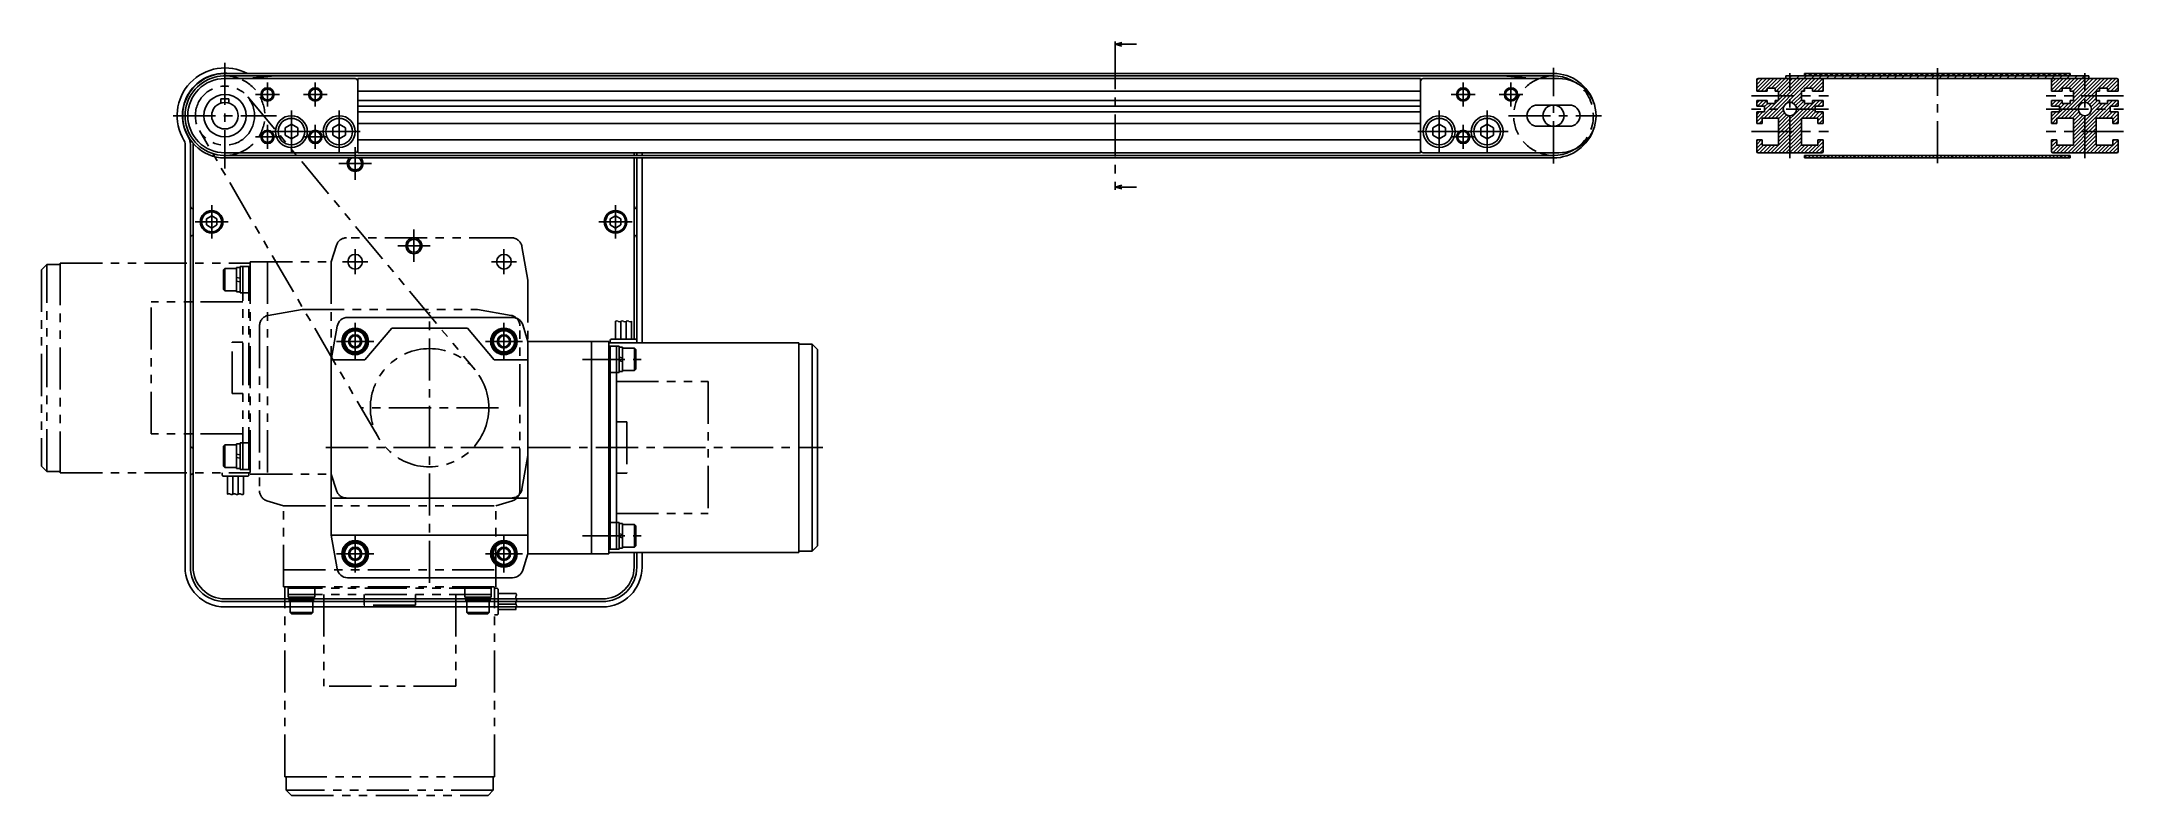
# Model space of a CAD drawing. Extents: x 0 to 1118, y -8 to 613.
# Drawn here: x 335 to 1118, y 0 to 284 of the extents above; entities that cross this region are included whole.
import ezdxf

# ---------------------------------------------------------------- set-up
doc = ezdxf.new("R2010")
doc.units = 0
doc.header["$LTSCALE"] = 0.5
for name, pattern in [('CENTER', [50.8, 31.75, -6.35, 6.35, -6.35]), ('DASHED', [19.05, 12.7, -6.35]), ('PHANTOM', [63.5, 31.75, -6.35, 6.35, -6.35, 6.35, -6.35])]:
    doc.linetypes.add(name, pattern=pattern)
doc.layers.get('0').update_dxf_attribs({"linetype": 'CONTINUOUS'})
for name, color, linetype in [('MSM_CENTER', 1, 'CENTER'), ('MSM_CONTINUOUS', 7, 'CONTINUOUS'), ('MSM_DASHED', 4, 'DASHED'), ('MSM_IMAGINARY', 6, 'PHANTOM'), ('MSM_NARROW', 5, 'CONTINUOUS')]:
    doc.layers.add(name, color=color, linetype=linetype)

# ---------------------------------------------------------------- blocks, each defined once
blk = doc.blocks.new('_OPEN30')
at = {"color": 0, "linetype": 'BYBLOCK'}
for p, q in [((-1, 0.27), (0, 0)), ((0, 0), (-1, -0.27)), ((0, 0), (-1, 0))]:
    blk.add_line(p, q, dxfattribs=at)
blk = doc.blocks.new('*U79')
at = {"layer": 'MSM_CONTINUOUS'}
blk.add_lwpolyline([(741.06, 282.9), (746.56, 282.9)], dxfattribs=at)
at = {"layer": 'MSM_CONTINUOUS', "xscale": 2.5, "yscale": 2.5, "zscale": 2.5, "rotation": 180}
blk.add_blockref('_OPEN30', (738.56, 282.9), dxfattribs=at)
blk = doc.blocks.new('*U80')
at = {"layer": 'MSM_CONTINUOUS'}
blk.add_lwpolyline([(741.06, 229.1), (746.56, 229.1)], dxfattribs=at)
at = {"layer": 'MSM_CONTINUOUS', "xscale": 2.5, "yscale": 2.5, "zscale": 2.5, "rotation": 180}
blk.add_blockref('_OPEN30', (738.56, 229.1), dxfattribs=at)

msp = doc.modelspace()

# ---------------------------------------------------------------- linework, layer by layer
at = {"layer": 'MSM_CENTER'}
for p, q in [((403.52, 275.9), (403.52, 236.1)), ((738.56, 281.9), (738.56, 230.1)), ((419.52, 268.5), (419.52, 259.5)), ((437.52, 268.5), (437.52, 259.5)), ((869.52, 268.5), (869.52, 259.5)), ((887.52, 268.5), (887.52, 259.5)), ((903.52, 238), (903.52, 274)), ((992.49, 240), (992.49, 272)), ((1047.99, 238.1), (1047.99, 273.9)), ((1103.49, 240), (1103.49, 272)), ((415.02, 264), (424.02, 264)), ((433.02, 264), (442.02, 264)), ((865.02, 264), (874.02, 264)), ((883.02, 264), (892.02, 264)), ((977.99, 263.5), (1006.99, 263.5)), ((1117.99, 263.5), (1088.99, 263.5)), ((384.07, 256), (422.97, 256)), ((419.52, 252.5), (419.52, 243.5)), ((428.52, 258), (428.52, 242)), ((437.52, 252.5), (437.52, 243.5)), ((446.52, 258), (446.52, 242)), ((860.52, 258), (860.52, 242)), ((869.52, 252.5), (869.52, 243.5)), ((878.52, 258), (878.52, 242)), ((886.52, 256), (921.52, 256)), ((1006.99, 258.5), (977.99, 258.5)), ((1088.99, 258.5), (1117.99, 258.5)), ((415.02, 248), (424.02, 248)), ((420.52, 250), (436.52, 250)), ((433.02, 248), (442.02, 248)), ((438.52, 250), (454.52, 250)), ((452.52, 231.9), (452.52, 244.1)), ((852.52, 250), (868.52, 250)), ((865.02, 248), (874.02, 248)), ((870.52, 250), (886.52, 250)), ((977.99, 250), (1006.99, 250)), ((1117.99, 250), (1088.99, 250)), ((458.62, 238), (446.42, 238)), ((398.52, 209.75), (398.52, 222.25)), ((550.52, 209.75), (550.52, 222.25)), ((404.77, 216), (392.27, 216)), ((474.62, 200.9), (474.62, 213.1)), ((556.77, 216), (544.27, 216)), ((452.52, 196.25), (452.52, 205.75)), ((480.72, 207), (468.52, 207)), ((508.52, 196.25), (508.52, 205.75)), ((447.77, 201), (457.27, 201)), ((503.77, 201), (513.27, 201)), ((480.52, 80), (480.52, 182)), ((452.52, 164), (452.52, 178)), ((508.52, 164), (508.52, 178)), ((459.52, 171), (445.52, 171)), ((501.52, 171), (515.52, 171)), ((538.13, 164.23), (560.13, 164.23)), ((541.52, 164.23), (548.52, 164.23)), ((506.52, 146), (454.52, 146)), ((441.52, 131), (628.52, 131)), ((452.52, 84), (452.52, 98)), ((508.52, 84), (508.52, 98)), ((538.13, 97.77), (560.13, 97.77)), ((541.52, 97.77), (548.52, 97.77)), ((459.52, 91), (445.52, 91)), ((515.52, 91), (501.52, 91))]:
    msp.add_line(p, q, dxfattribs=at)
at = {"layer": 'MSM_CONTINUOUS'}
for p, q in [((738.56, 281.9), (738.56, 283.9)), ((403.52, 271.9), (903.52, 271.9)), ((903.52, 271), (403.52, 271)), ((403.52, 270), (452.52, 270)), ((422.42, 270.99), (413.97, 270.26)), ((413.97, 270.26), (413.99, 270)), ((453.52, 270), (853.52, 270)), ((453.52, 270), (453.52, 242)), ((853.52, 270), (853.52, 242)), ((905.52, 270), (854.52, 270)), ((884.63, 270.99), (893.08, 270.26)), ((893.06, 270), (893.08, 270.26)), ((979.99, 269.5), (979.99, 265.25)), ((1115.49, 270), (980.49, 270)), ((990.99, 270), (990.99, 271)), ((990.99, 271), (1104.99, 271)), ((997.99, 271), (997.99, 271.9)), ((997.99, 271.9), (1097.99, 271.9)), ((1004.99, 265.25), (1004.99, 269.5)), ((1090.99, 265.25), (1090.99, 269.5)), ((1097.99, 271), (1097.99, 271.9)), ((1104.99, 270), (1104.99, 271)), ((1115.99, 269.5), (1115.99, 265.25)), ((402.02, 262.4), (405.02, 262.4)), ((402.02, 260.77), (402.02, 262.4)), ((405.02, 260.77), (405.02, 262.4)), ((453.52, 265.2), (853.52, 265.2)), ((453.52, 261.7), (853.52, 261.7)), ((453.52, 259.6), (853.52, 259.6)), ((909.52, 260), (897.52, 260)), ((979.99, 265.25), (983.99, 265.25)), ((983.99, 261.75), (979.99, 261.75)), ((979.99, 261.75), (979.99, 259.6)), ((979.99, 259.6), (982.99, 259.6)), ((982.99, 259.6), (982.99, 257.4)), ((983.99, 265.25), (983.99, 266.35)), ((983.99, 266.35), (986.99, 266.35)), ((983.99, 260.65), (983.99, 261.75)), ((986.99, 260.65), (983.99, 260.65)), ((986.99, 266.35), (986.99, 265.25)), ((986.99, 265.25), (988.19, 265.25)), ((986.99, 261.75), (986.99, 260.65)), ((988.19, 261.75), (986.99, 261.75)), ((988.19, 265.25), (988.19, 261.75)), ((996.79, 261.75), (996.79, 265.25)), ((996.79, 265.25), (997.99, 265.25)), ((997.99, 261.75), (996.79, 261.75)), ((997.99, 266.35), (1000.99, 266.35)), ((997.99, 265.25), (997.99, 266.35)), ((997.99, 260.65), (997.99, 261.75)), ((1000.99, 260.65), (997.99, 260.65)), ((1000.99, 266.35), (1000.99, 265.25)), ((1000.99, 265.25), (1004.99, 265.25)), ((1000.99, 261.75), (1000.99, 260.65)), ((1004.99, 261.75), (1000.99, 261.75)), ((1001.99, 259.6), (1004.99, 259.6)), ((1001.99, 257.4), (1001.99, 259.6)), ((1004.99, 259.6), (1004.99, 261.75)), ((1094.99, 265.25), (1090.99, 265.25)), ((1090.99, 261.75), (1094.99, 261.75)), ((1090.99, 259.6), (1090.99, 261.75)), ((1093.99, 259.6), (1090.99, 259.6)), ((1093.99, 257.4), (1093.99, 259.6)), ((1094.99, 266.35), (1094.99, 265.25)), ((1097.99, 266.35), (1094.99, 266.35)), ((1094.99, 261.75), (1094.99, 260.65)), ((1094.99, 260.65), (1097.99, 260.65)), ((1097.99, 265.25), (1097.99, 266.35)), ((1099.19, 265.25), (1097.99, 265.25)), ((1097.99, 260.65), (1097.99, 261.75)), ((1097.99, 261.75), (1099.19, 261.75)), ((1099.19, 261.75), (1099.19, 265.25)), ((1107.79, 265.25), (1107.79, 261.75)), ((1108.99, 265.25), (1107.79, 265.25)), ((1107.79, 261.75), (1108.99, 261.75)), ((1108.99, 266.35), (1108.99, 265.25)), ((1111.99, 266.35), (1108.99, 266.35)), ((1108.99, 261.75), (1108.99, 260.65)), ((1108.99, 260.65), (1111.99, 260.65)), ((1111.99, 265.25), (1111.99, 266.35)), ((1115.99, 265.25), (1111.99, 265.25)), ((1111.99, 261.75), (1115.99, 261.75)), ((1111.99, 260.65), (1111.99, 261.75)), ((1112.99, 259.6), (1112.99, 257.4)), ((1115.99, 259.6), (1112.99, 259.6)), ((1115.99, 261.75), (1115.99, 259.6)), ((428.52, 252.75), (426.14, 251.37)), ((426.14, 248.63), (426.14, 251.37)), ((428.52, 252.75), (430.9, 251.37)), ((430.9, 251.37), (430.9, 248.63)), ((446.52, 252.75), (444.14, 251.37)), ((444.14, 248.63), (444.14, 251.37)), ((446.52, 252.75), (448.9, 251.37)), ((448.9, 251.37), (448.9, 248.63)), ((453.52, 257.4), (853.52, 257.4)), ((453.52, 253.1), (853.52, 253.1)), ((860.52, 252.75), (858.14, 251.37)), ((858.14, 248.63), (858.14, 251.37)), ((860.52, 252.75), (862.9, 251.37)), ((862.9, 251.37), (862.9, 248.63)), ((878.52, 252.75), (876.14, 251.37)), ((876.14, 248.63), (876.14, 251.37)), ((878.52, 252.75), (880.9, 251.37)), ((880.9, 251.37), (880.9, 248.63)), ((909.52, 252), (897.52, 252)), ((982.99, 257.4), (979.99, 257.4)), ((979.99, 257.4), (979.99, 253.1)), ((979.99, 253.1), (981.99, 253.1)), ((981.99, 255.1), (988.19, 255.1)), ((981.99, 253.1), (981.99, 255.1)), ((988.19, 255.1), (988.19, 244.9)), ((996.79, 244.9), (996.79, 255.1)), ((996.79, 255.1), (1002.99, 255.1)), ((1004.99, 257.4), (1001.99, 257.4)), ((1002.99, 255.1), (1002.99, 253.1)), ((1002.99, 253.1), (1004.99, 253.1)), ((1004.99, 253.1), (1004.99, 257.4)), ((1090.99, 257.4), (1093.99, 257.4)), ((1090.99, 253.1), (1090.99, 257.4)), ((1092.99, 253.1), (1090.99, 253.1)), ((1092.99, 255.1), (1092.99, 253.1)), ((1099.19, 255.1), (1092.99, 255.1)), ((1099.19, 244.9), (1099.19, 255.1)), ((1107.79, 255.1), (1107.79, 244.9)), ((1113.99, 255.1), (1107.79, 255.1)), ((1112.99, 257.4), (1115.99, 257.4)), ((1113.99, 253.1), (1113.99, 255.1)), ((1115.99, 253.1), (1113.99, 253.1)), ((1115.99, 257.4), (1115.99, 253.1)), ((388.52, 245.18), (388.52, 86)), ((390.52, 245.18), (390.52, 86)), ((391.52, 86), (391.52, 245.57)), ((428.52, 247.25), (426.14, 248.63)), ((430.9, 248.63), (428.52, 247.25)), ((446.52, 247.25), (444.14, 248.63)), ((448.9, 248.63), (446.52, 247.25)), ((453.52, 246.9), (853.52, 246.9)), ((860.52, 247.25), (858.14, 248.63)), ((862.9, 248.63), (860.52, 247.25)), ((878.52, 247.25), (876.14, 248.63)), ((880.9, 248.63), (878.52, 247.25)), ((981.99, 246.9), (979.99, 246.9)), ((979.99, 246.9), (979.99, 242.5)), ((981.99, 244.9), (981.99, 246.9)), ((988.19, 244.9), (981.99, 244.9)), ((1002.99, 244.9), (996.79, 244.9)), ((1004.99, 246.9), (1002.99, 246.9)), ((1002.99, 246.9), (1002.99, 244.9)), ((1004.99, 242.5), (1004.99, 246.9)), ((1090.99, 246.9), (1092.99, 246.9)), ((1090.99, 242.5), (1090.99, 246.9)), ((1092.99, 246.9), (1092.99, 244.9)), ((1092.99, 244.9), (1099.19, 244.9)), ((1107.79, 244.9), (1113.99, 244.9)), ((1113.99, 244.9), (1113.99, 246.9)), ((1113.99, 246.9), (1115.99, 246.9)), ((1115.99, 246.9), (1115.99, 242.5)), ((403.52, 242), (452.52, 242)), ((403.52, 241), (903.52, 241)), ((903.52, 240.1), (403.52, 240.1)), ((545.52, 241), (413.47, 241)), ((453.52, 242), (853.52, 242)), ((557.52, 241), (557.52, 242)), ((557.52, 171.8), (557.52, 240.1)), ((558.52, 241), (558.52, 242)), ((558.52, 170.5), (558.52, 240.1)), ((560.52, 241), (560.52, 242)), ((560.52, 170.5), (560.52, 240.1)), ((905.52, 242), (854.52, 242)), ((888.52, 242), (903.52, 242)), ((1004.49, 242), (980.49, 242)), ((997.99, 240.1), (997.99, 241)), ((1097.99, 241), (997.99, 241)), ((1097.99, 240.1), (997.99, 240.1)), ((1091.49, 242), (1115.49, 242)), ((1097.99, 240.1), (1097.99, 241)), ((738.56, 228.1), (738.56, 230.1)), ((398.52, 218.31), (396.52, 217.15)), ((396.52, 217.15), (396.52, 214.85)), ((396.52, 214.85), (398.52, 213.69)), ((400.52, 217.15), (398.52, 218.31)), ((398.52, 213.69), (400.52, 214.85)), ((400.52, 214.85), (400.52, 217.15)), ((550.52, 218.31), (548.52, 217.15)), ((548.52, 217.15), (548.52, 214.85)), ((548.52, 214.85), (550.52, 213.69)), ((552.52, 217.15), (550.52, 218.31)), ((550.52, 213.69), (552.52, 214.85)), ((552.52, 214.85), (552.52, 217.15)), ((445.76, 176.69), (443.52, 164)), ((452.52, 175.62), (448.52, 173.31)), ((448.52, 173.31), (448.52, 168.69)), ((511.77, 180), (449.7, 180)), ((456.52, 173.31), (452.52, 175.62)), ((456.19, 164), (466.26, 176)), ((456.52, 168.69), (456.52, 173.31)), ((494.79, 176), (466.26, 176)), ((504.86, 164), (494.79, 176)), ((508.52, 175.62), (504.52, 173.31)), ((504.52, 173.31), (504.52, 168.69)), ((512.52, 173.31), (508.52, 175.62)), ((512.52, 168.69), (512.52, 173.31)), ((517.52, 171), (515.58, 177.2)), ((550.52, 171.8), (550.52, 178.55)), ((552.52, 171.8), (552.52, 178.55)), ((554.52, 171.8), (554.52, 178.55)), ((556.52, 171.8), (556.52, 178.55)), ((448.52, 168.69), (452.52, 166.38)), ((452.52, 166.38), (456.52, 168.69)), ((504.52, 168.69), (508.52, 166.38)), ((508.52, 166.38), (512.52, 168.69)), ((517.52, 91), (517.52, 171)), ((548.02, 171), (517.52, 171)), ((541.52, 91), (541.52, 171)), ((548.02, 91), (548.02, 171)), ((619.52, 170.5), (548.02, 170.5)), ((551.82, 169.23), (548.02, 169.23)), ((548.52, 170.5), (548.52, 171.3)), ((548.52, 169.23), (548.52, 92.77)), ((558.02, 171.8), (549.02, 171.8)), ((550.82, 169.23), (550.82, 92.77)), ((551.82, 159.23), (551.82, 169.23)), ((553.12, 168.83), (551.82, 168.83)), ((553.13, 164.76), (551.83, 165.04)), ((553.13, 159.63), (553.13, 168.83)), ((553.13, 168.48), (557.63, 168.48)), ((558.13, 167.98), (557.63, 168.48)), ((557.63, 168.48), (557.63, 159.98)), ((558.13, 167.98), (558.13, 160.48)), ((619.52, 91.5), (619.52, 170.5)), ((624.52, 170), (619.52, 170)), ((624.52, 170), (624.52, 92)), ((626.52, 168), (624.52, 170)), ((626.52, 94), (626.52, 168)), ((443.52, 98), (443.52, 164)), ((456.19, 164), (443.52, 164)), ((504.86, 164), (517.52, 164)), ((551.82, 159.23), (548.02, 159.23)), ((550.82, 164.23), (548.52, 164.23)), ((553.12, 159.63), (551.82, 159.63)), ((553.13, 163.43), (551.83, 163.71)), ((553.13, 159.98), (557.63, 159.98)), ((558.13, 160.48), (557.63, 159.98)), ((443.52, 112), (517.52, 112)), ((551.82, 102.77), (548.02, 102.77)), ((551.82, 92.77), (551.82, 102.77)), ((553.12, 102.37), (551.82, 102.37)), ((553.13, 93.17), (553.13, 102.37)), ((553.13, 102.02), (557.63, 102.02)), ((558.13, 101.52), (557.63, 102.02)), ((557.63, 93.52), (557.63, 102.02)), ((443.52, 98), (517.52, 98)), ((445.76, 85.31), (443.52, 98)), ((452.52, 95.62), (448.52, 93.31)), ((456.52, 93.31), (452.52, 95.62)), ((508.52, 95.62), (504.52, 93.31)), ((512.52, 93.31), (508.52, 95.62)), ((550.82, 97.77), (548.52, 97.77)), ((553.13, 98.29), (551.83, 98.57)), ((553.13, 96.96), (551.83, 97.24)), ((558.13, 94.02), (557.63, 93.52)), ((558.13, 101.52), (558.13, 94.02)), ((448.52, 93.31), (448.52, 88.69)), ((448.52, 88.69), (452.52, 86.38)), ((452.52, 86.38), (456.52, 88.69)), ((456.52, 88.69), (456.52, 93.31)), ((504.52, 93.31), (504.52, 88.69)), ((504.52, 88.69), (508.52, 86.38)), ((508.52, 86.38), (512.52, 88.69)), ((512.52, 88.69), (512.52, 93.31)), ((517.52, 91), (515.58, 84.8)), ((548.02, 91), (517.52, 91)), ((551.82, 92.77), (548.02, 92.77)), ((619.52, 91.5), (548.02, 91.5)), ((553.12, 93.17), (551.82, 93.17)), ((553.13, 93.52), (557.63, 93.52)), ((557.52, 86), (557.52, 91.5)), ((558.52, 86), (558.52, 91.5)), ((560.52, 86), (560.52, 91.5)), ((624.52, 92), (619.52, 92)), ((624.52, 92), (626.52, 94)), ((449.7, 82), (511.77, 82)), ((545.52, 74), (403.52, 74)), ((403.52, 73), (545.52, 73)), ((403.52, 71), (545.52, 71))]:
    msp.add_line(p, q, dxfattribs=at)
for centre, radius in [((403.52, 256), 8), ((403.52, 256), 5), ((419.52, 264), 2.07), ((437.52, 264), 2.07), ((869.52, 264), 2.07), ((887.52, 264), 2.07), ((903.52, 256), 4), ((992.49, 258.5), 2.5), ((1103.49, 258.5), 2.5), ((428.52, 250), 6), ((428.52, 250), 5), ((446.52, 250), 6), ((446.52, 250), 5), ((860.52, 250), 6), ((860.52, 250), 5), ((878.52, 250), 6), ((878.52, 250), 5), ((419.52, 248), 2.07), ((437.52, 248), 2.07), ((869.52, 248), 2.07), ((398.52, 216), 4.25), ((398.52, 216), 3.75), ((550.52, 216), 4.25), ((550.52, 216), 3.75), ((452.52, 201), 2.75), ((474.62, 207), 2.46), ((508.52, 201), 2.75), ((452.52, 171), 5), ((452.52, 171), 4), ((452.52, 171), 2.5), ((508.52, 171), 5), ((508.52, 171), 4), ((508.52, 171), 2.5), ((452.52, 91), 5), ((452.52, 91), 4), ((508.52, 91), 5), ((508.52, 91), 4), ((452.52, 91), 2.07), ((508.52, 91), 2.07)]:
    msp.add_circle(centre, radius, dxfattribs=at)
for centre, radius, start, end in [((403.52, 256), 18, 62.04711, 211.00272), ((403.52, 256), 16, 83.5908, 211.00272), ((403.52, 256), 15.9, 90, 270), ((403.52, 256), 15, 68.96053, 291.03947), ((403.52, 256), 14, 90, 270), ((422.46, 270.5), 0.5, 90, 95), ((452.52, 269), 1, 0, 90), ((854.52, 269), 1, 90, 180), ((884.59, 270.5), 0.5, 85, 90), ((903.52, 256), 15, 56.63299, 111.03947), ((903.52, 256), 15.9, 17.03381, 90), ((905.52, 256), 14, 270, 90), ((980.49, 269.5), 0.5, 90, 180), ((1004.49, 269.5), 0.5, 0, 90), ((1091.49, 269.5), 0.5, 90, 180), ((1115.49, 269.5), 0.5, 0, 90), ((897.52, 256), 4, 90, 270), ((909.52, 256), 4, 270, 90), ((903.52, 256), 15.9, 270, 342.96619), ((385.52, 245.18), 3, 0, 31.00272), ((385.52, 245.18), 5, 0, 31.00272), ((452.52, 243), 1, 270, 0), ((854.52, 243), 1, 180, 270), ((903.52, 256), 15, 248.96053, 303.36701), ((452.52, 238), 3, 135.573, 44.427), ((980.49, 242.5), 0.5, 180, 270), ((1004.49, 242.5), 0.5, 270, 0), ((1091.49, 242.5), 0.5, 180, 270), ((1115.49, 242.5), 0.5, 270, 0), ((391.52, 222), 1, 180, 270), ((557.52, 222), 1, 270, 0), ((391.52, 210), 1, 90, 180), ((557.52, 210), 1, 0, 90), ((449.7, 176), 4, 90, 170), ((452.52, 171), 4.6, 150.40815, 209.59185), ((452.52, 171), 4.6, 90.40815, 149.59185), ((452.52, 171), 4.6, 30.40815, 89.59185), ((452.52, 171), 4.6, 330.40815, 29.59185), ((508.52, 171), 4.6, 150.40815, 209.59185), ((508.52, 171), 4.6, 90.40815, 149.59185), ((508.52, 171), 4.6, 30.40815, 89.59185), ((511.77, 176), 4, 17.39751, 90), ((508.52, 171), 4.6, 330.40815, 29.59185), ((452.52, 171), 4.6, 210.40815, 269.59185), ((452.52, 171), 4.6, 270.40815, 329.59185), ((508.52, 171), 4.6, 210.40815, 269.59185), ((508.52, 171), 4.6, 270.40815, 329.59185), ((549.02, 171.3), 0.5, 90, 180), ((558.02, 171.3), 0.5, 0, 90), ((391.52, 131.92), 1, 180, 260.40593), ((390.52, 126), 5, 78.46304, 80.40593), ((391.52, 120.08), 1, 99.59407, 180), ((390.52, 126), 5, 279.59407, 281.53696), ((452.52, 91), 4.6, 90.40815, 149.59185), ((452.52, 91), 4.6, 30.40815, 89.59185), ((508.52, 91), 4.6, 90.40815, 149.59185), ((508.52, 91), 4.6, 30.40815, 89.59185), ((452.52, 91), 4.6, 150.40815, 209.59185), ((452.52, 91), 4.6, 210.40815, 269.59185), ((452.52, 91), 4.6, 270.40815, 329.59185), ((452.52, 91), 4.6, 330.40815, 29.59185), ((508.52, 91), 4.6, 150.40815, 209.59185), ((508.52, 91), 4.6, 210.40815, 269.59185), ((508.52, 91), 4.6, 270.40815, 329.59185), ((508.52, 91), 4.6, 330.40815, 29.59185), ((403.52, 86), 15, 180, 270), ((403.52, 86), 13, 180, 270), ((403.52, 86), 12, 180, 270), ((449.7, 86), 4, 190, 270), ((511.77, 86), 4, 270, 342.60249), ((545.52, 86), 12, 270, 0), ((545.52, 86), 13, 270, 0), ((545.52, 86), 15, 270, 0)]:
    msp.add_arc(centre, radius, start, end, dxfattribs=at)
at = {"layer": 'MSM_DASHED'}
for centre, start, end in [((403.52, 256), 291.03947, 68.96053), ((903.52, 256), 111.03947, 248.96053), ((903.52, 256), 303.36701, 56.63299)]:
    msp.add_arc(centre, 15, start, end, dxfattribs=at)
at = {"layer": 'MSM_IMAGINARY'}
for p, q in [((412.09, 263.12), (497.65, 160.25)), ((461.27, 134.78), (393.9, 250.39)), ((443.52, 201), (445.47, 207.2)), ((511.35, 210), (449.28, 210)), ((515.29, 206.69), (517.52, 194)), ((336.52, 200), (334.52, 198)), ((334.52, 198), (334.52, 124)), ((336.52, 122), (336.52, 200)), ((336.52, 200), (341.52, 200)), ((341.52, 200.5), (341.52, 121.5)), ((341.52, 200.5), (413.02, 200.5)), ((402.92, 197.98), (403.42, 198.48)), ((402.92, 190.48), (402.92, 197.98)), ((407.92, 198.48), (403.42, 198.48)), ((403.42, 198.48), (403.42, 189.98)), ((407.92, 198.83), (409.22, 198.83)), ((407.92, 198.83), (407.92, 189.63)), ((409.22, 199.23), (409.22, 189.23)), ((409.22, 199.23), (413.02, 199.23)), ((410.22, 122.77), (410.22, 199.23)), ((412.52, 122.77), (412.52, 199.23)), ((413.02, 201), (413.02, 121)), ((413.02, 201), (443.52, 201)), ((419.52, 201), (419.52, 121)), ((443.52, 201), (443.52, 164)), ((402.92, 190.48), (403.42, 189.98)), ((407.92, 189.98), (403.42, 189.98)), ((407.92, 195.04), (409.22, 194.76)), ((407.92, 193.71), (409.22, 193.43)), ((407.92, 189.63), (409.22, 189.63)), ((409.22, 189.23), (413.02, 189.23)), ((517.52, 194), (517.52, 171)), ((410.22, 185.85), (375.72, 185.85)), ((375.72, 136.15), (375.72, 185.85)), ((419.83, 180.76), (432.52, 183)), ((432.52, 183), (498.52, 183)), ((511.22, 180.76), (498.52, 183)), ((416.52, 176.82), (416.52, 114.76)), ((514.52, 114.76), (514.52, 176.82)), ((410.22, 170.64), (406.22, 170.64)), ((406.22, 151.36), (406.22, 170.64)), ((410.22, 151.36), (406.22, 151.36)), ((550.82, 155.85), (585.32, 155.85)), ((585.32, 155.85), (585.32, 106.15)), ((410.22, 136.15), (375.72, 136.15)), ((550.82, 140.64), (554.82, 140.64)), ((554.82, 140.64), (554.82, 121.36)), ((402.92, 131.52), (403.42, 132.02)), ((402.92, 124.02), (402.92, 131.52)), ((407.92, 132.02), (403.42, 132.02)), ((403.42, 123.52), (403.42, 132.02)), ((407.92, 132.37), (409.22, 132.37)), ((407.92, 132.37), (407.92, 123.17)), ((407.92, 128.57), (409.22, 128.29)), ((407.92, 127.24), (409.22, 126.96)), ((409.22, 132.77), (413.02, 132.77)), ((409.22, 132.77), (409.22, 122.77)), ((515.29, 115.31), (517.52, 128)), ((334.52, 124), (336.52, 122)), ((336.52, 122), (341.52, 122)), ((341.52, 121.5), (413.02, 121.5)), ((402.52, 120.7), (402.52, 121.5)), ((402.92, 124.02), (403.42, 123.52)), ((403.02, 120.2), (412.02, 120.2)), ((407.92, 123.52), (403.42, 123.52)), ((404.52, 120.2), (404.52, 113.45)), ((406.52, 120.2), (406.52, 113.45)), ((407.92, 123.17), (409.22, 123.17)), ((408.52, 120.2), (408.52, 113.45)), ((409.22, 122.77), (413.02, 122.77)), ((410.52, 120.2), (410.52, 113.45)), ((412.52, 121.5), (412.52, 120.7)), ((413.02, 121), (443.52, 121)), ((443.52, 121), (445.47, 114.8)), ((550.82, 121.36), (554.82, 121.36)), ((425.52, 109), (419.33, 110.94)), ((505.52, 109), (511.72, 110.94)), ((425.52, 109), (505.52, 109)), ((425.52, 78.5), (425.52, 109)), ((505.52, 78.5), (505.52, 109)), ((550.82, 106.15), (585.32, 106.15)), ((425.52, 85), (505.52, 85)), ((425.52, 78.5), (505.52, 78.5)), ((426.02, 7), (426.02, 78.5)), ((427.29, 74.7), (427.29, 78.5)), ((437.29, 74.7), (437.29, 78.5)), ((493.76, 74.7), (493.76, 78.5)), ((503.76, 74.7), (503.76, 78.5)), ((505.02, 7), (505.02, 78.5)), ((503.76, 78), (427.29, 78)), ((503.76, 75.7), (427.29, 75.7)), ((427.29, 74.7), (437.29, 74.7)), ((427.69, 73.4), (427.69, 74.7)), ((427.69, 73.4), (436.89, 73.4)), ((428.04, 73.4), (428.04, 68.9)), ((431.49, 73.4), (431.76, 74.7)), ((432.82, 73.4), (433.09, 74.7)), ((436.54, 73.4), (436.54, 68.9)), ((436.89, 73.4), (436.89, 74.7)), ((440.67, 75.7), (440.67, 41.2)), ((455.88, 75.7), (455.88, 71.7)), ((475.17, 71.7), (455.88, 71.7)), ((475.17, 75.7), (475.17, 71.7)), ((490.37, 75.7), (490.37, 41.2)), ((493.76, 74.7), (503.76, 74.7)), ((494.16, 73.4), (494.16, 74.7)), ((494.16, 73.4), (503.36, 73.4)), ((494.51, 73.4), (494.51, 68.9)), ((497.96, 73.4), (498.23, 74.7)), ((499.28, 73.4), (499.56, 74.7)), ((503.01, 73.4), (503.01, 68.9)), ((503.36, 73.4), (503.36, 74.7)), ((505.02, 78), (505.82, 78)), ((506.32, 68.5), (506.32, 77.5)), ((506.32, 76), (513.07, 76)), ((506.32, 74), (513.07, 74)), ((506.32, 72), (513.07, 72)), ((428.54, 68.4), (428.04, 68.9)), ((428.04, 68.9), (436.54, 68.9)), ((436.04, 68.4), (428.54, 68.4)), ((436.04, 68.4), (436.54, 68.9)), ((495.01, 68.4), (494.51, 68.9)), ((503.01, 68.9), (494.51, 68.9)), ((502.51, 68.4), (495.01, 68.4)), ((502.51, 68.4), (503.01, 68.9)), ((505.82, 68), (505.02, 68)), ((506.32, 70), (513.07, 70)), ((490.37, 41.2), (440.67, 41.2)), ((426.02, 7), (505.02, 7)), ((426.52, 2), (426.52, 7)), ((504.52, 2), (426.52, 2)), ((426.52, 2), (428.52, 0)), ((428.52, 0), (502.52, 0)), ((502.52, 0), (504.52, 2)), ((504.52, 2), (504.52, 7))]:
    msp.add_line(p, q, dxfattribs=at)
for centre, radius in [((403.52, 256), 11.14), ((480.52, 146), 22.28)]:
    msp.add_circle(centre, radius, dxfattribs=at)
for centre, radius, start, end in [((449.28, 206), 4, 90, 162.60249), ((511.35, 206), 4, 10, 90), ((420.52, 176.82), 4, 100, 180), ((510.52, 176.82), 4, 0, 80), ((403.02, 120.7), 0.5, 180, 270), ((412.02, 120.7), 0.5, 270, 0), ((405.02, 112.59), 1, 60, 120), ((406.02, 114.32), 1, 240.00001, 299.99997), ((407.02, 112.59), 1, 60, 120), ((408.02, 114.32), 1, 240.00004, 299.99996), ((409.02, 112.59), 1, 60, 120), ((410.02, 114.32), 1, 240.00001, 299.99997), ((420.52, 114.76), 4, 180, 252.60249), ((449.28, 116), 4, 197.39751, 270), ((511.35, 116), 4, 270, 350), ((510.52, 114.76), 4, 287.39751, 0), ((505.82, 77.5), 0.5, 0, 90), ((513.94, 74.5), 1, 150, 210), ((513.94, 72.5), 1, 150, 210), ((513.94, 70.5), 1, 150, 210), ((512.21, 75.5), 1, 330.00001, 29.99997), ((512.21, 73.5), 1, 330.00004, 29.99996), ((512.21, 71.5), 1, 330.00001, 29.99997), ((505.82, 68.5), 0.5, 270, 0)]:
    msp.add_arc(centre, radius, start, end, dxfattribs=at)
at = {"layer": 'MSM_NARROW'}
for p, q in [((979.99, 269.2), (980.79, 270)), ((979.99, 267.79), (982.2, 270)), ((979.99, 266.37), (983.62, 270)), ((980.28, 265.25), (985.03, 270)), ((981.69, 265.25), (986.44, 270)), ((982.86, 255.1), (997.76, 270)), ((984.21, 266.35), (987.86, 270)), ((984.27, 255.1), (999.17, 270)), ((985.62, 266.35), (989.27, 270)), ((986.99, 266.3), (990.69, 270)), ((987.35, 265.25), (992.1, 270)), ((988.19, 264.67), (993.51, 270)), ((988.19, 263.26), (994.93, 270)), ((988.19, 261.84), (996.34, 270)), ((991.27, 260.68), (1000.59, 270)), ((992.1, 270), (993.1, 271)), ((994.93, 270), (995.93, 271)), ((997.76, 270), (998.76, 271)), ((998.89, 271), (997.99, 271.52)), ((998.35, 266.35), (1002, 270)), ((1000.89, 271), (999.33, 271.9)), ((999.76, 266.35), (1003.41, 270)), ((1000.59, 270), (1001.59, 271)), ((1000.99, 266.16), (1004.75, 269.92)), ((1002.89, 271), (1001.33, 271.9)), ((1001.49, 265.25), (1004.99, 268.74)), ((1002.91, 265.25), (1004.99, 267.33)), ((1004.89, 271), (1003.33, 271.9)), ((1003.41, 270), (1004.41, 271)), ((1006.89, 271), (1005.33, 271.9)), ((1006.24, 270), (1007.24, 271)), ((1008.89, 271), (1007.33, 271.9)), ((1009.07, 270), (1010.07, 271)), ((1010.89, 271), (1009.33, 271.9)), ((1012.89, 271), (1011.33, 271.9)), ((1011.9, 270), (1012.9, 271)), ((1014.89, 271), (1013.33, 271.9)), ((1014.73, 270), (1015.73, 271)), ((1016.89, 271), (1015.33, 271.9)), ((1018.89, 271), (1017.33, 271.9)), ((1017.56, 270), (1018.56, 271)), ((1020.89, 271), (1019.33, 271.9)), ((1020.38, 270), (1021.38, 271)), ((1022.89, 271), (1021.33, 271.9)), ((1023.21, 270), (1024.21, 271)), ((1024.89, 271), (1023.33, 271.9)), ((1026.89, 271), (1025.33, 271.9)), ((1026.04, 270), (1027.04, 271)), ((1028.89, 271), (1027.33, 271.9)), ((1028.87, 270), (1029.87, 271)), ((1030.89, 271), (1029.33, 271.9)), ((1032.89, 271), (1031.33, 271.9)), ((1031.7, 270), (1032.7, 271)), ((1034.89, 271), (1033.33, 271.9)), ((1034.53, 270), (1035.53, 271)), ((1036.89, 271), (1035.33, 271.9)), ((1038.89, 271), (1037.33, 271.9)), ((1037.36, 270), (1038.36, 271)), ((1040.89, 271), (1039.33, 271.9)), ((1040.18, 270), (1041.18, 271)), ((1042.89, 271), (1041.33, 271.9)), ((1043.01, 270), (1044.01, 271)), ((1044.89, 271), (1043.33, 271.9)), ((1046.89, 271), (1045.33, 271.9)), ((1045.84, 270), (1046.84, 271)), ((1048.89, 271), (1047.33, 271.9)), ((1048.67, 270), (1049.67, 271)), ((1050.89, 271), (1049.33, 271.9)), ((1052.89, 271), (1051.33, 271.9)), ((1051.5, 270), (1052.5, 271)), ((1054.89, 271), (1053.33, 271.9)), ((1054.33, 270), (1055.33, 271)), ((1056.89, 271), (1055.33, 271.9)), ((1057.15, 270), (1058.15, 271)), ((1058.89, 271), (1057.33, 271.9)), ((1060.89, 271), (1059.33, 271.9)), ((1059.98, 270), (1060.98, 271)), ((1062.89, 271), (1061.33, 271.9)), ((1062.81, 270), (1063.81, 271)), ((1064.89, 271), (1063.33, 271.9)), ((1066.89, 271), (1065.33, 271.9)), ((1065.64, 270), (1066.64, 271)), ((1068.89, 271), (1067.33, 271.9)), ((1068.47, 270), (1069.47, 271)), ((1070.89, 271), (1069.33, 271.9)), ((1071.3, 270), (1072.3, 271)), ((1072.89, 271), (1071.33, 271.9)), ((1074.89, 271), (1073.33, 271.9)), ((1074.12, 270), (1075.12, 271)), ((1076.89, 271), (1075.33, 271.9)), ((1076.95, 270), (1077.95, 271)), ((1078.89, 271), (1077.33, 271.9)), ((1080.89, 271), (1079.33, 271.9)), ((1079.78, 270), (1080.78, 271)), ((1082.89, 271), (1081.33, 271.9)), ((1082.61, 270), (1083.61, 271)), ((1084.89, 271), (1083.33, 271.9)), ((1086.89, 271), (1085.33, 271.9)), ((1085.44, 270), (1086.44, 271)), ((1088.89, 271), (1087.33, 271.9)), ((1088.27, 270), (1089.27, 271)), ((1090.89, 271), (1089.33, 271.9)), ((1090.99, 268.48), (1092.51, 270)), ((1090.99, 267.06), (1093.92, 270)), ((1090.99, 265.65), (1095.34, 270)), ((1091.1, 270), (1092.1, 271)), ((1092.89, 271), (1091.33, 271.9)), ((1092, 265.25), (1096.75, 270)), ((1093.17, 255.1), (1108.07, 270)), ((1094.89, 271), (1093.33, 271.9)), ((1093.42, 265.25), (1098.17, 270)), ((1093.92, 270), (1094.92, 271)), ((1094.58, 255.1), (1109.48, 270)), ((1096.89, 271), (1095.33, 271.9)), ((1095.93, 266.35), (1099.58, 270)), ((1095.99, 255.1), (1110.89, 270)), ((1096.75, 270), (1097.75, 271)), ((1097.99, 271.52), (1097.33, 271.9)), ((1097.34, 266.35), (1100.99, 270)), ((1097.99, 265.58), (1102.41, 270)), ((1099.07, 265.25), (1103.82, 270)), ((1099.19, 263.95), (1105.24, 270)), ((1099.19, 262.54), (1106.65, 270)), ((1099.58, 270), (1100.58, 271)), ((1102.41, 270), (1103.41, 271)), ((1103.3, 260.99), (1112.31, 270)), ((1110.07, 266.35), (1113.72, 270)), ((1111.49, 266.35), (1115.14, 270)), ((1111.99, 265.44), (1115.99, 269.44)), ((1113.22, 265.25), (1115.99, 268.02)), ((1114.63, 265.25), (1115.99, 266.61)), ((979.99, 260.72), (981.02, 261.75)), ((979.99, 253.64), (988.09, 261.75)), ((980.29, 259.6), (982.44, 261.75)), ((981.7, 259.6), (983.85, 261.75)), ((982.99, 259.47), (984.16, 260.65)), ((982.99, 258.06), (985.58, 260.65)), ((983.11, 265.25), (983.99, 266.13)), ((985.69, 255.1), (990.3, 259.72)), ((988.19, 247.7), (1002.24, 261.75)), ((988.19, 250.53), (998.31, 260.65)), ((988.19, 249.12), (999.72, 260.65)), ((992.96, 260.96), (996.79, 264.79)), ((993.95, 260.53), (996.79, 263.37)), ((994.62, 259.8), (996.79, 261.96)), ((994.98, 258.73), (997.99, 261.74)), ((997, 255.1), (1003.65, 261.75)), ((997.25, 265.25), (997.99, 265.99)), ((998.41, 255.1), (1001.99, 258.67)), ((1002.91, 259.6), (1004.99, 261.67)), ((1004.32, 265.25), (1004.99, 265.92)), ((1004.33, 259.6), (1004.99, 260.26)), ((1090.99, 261.41), (1091.33, 261.75)), ((1090.99, 259.99), (1092.74, 261.75)), ((1090.99, 254.34), (1097.3, 260.65)), ((1092.01, 259.6), (1094.16, 261.75)), ((1093.42, 259.6), (1094.99, 261.16)), ((1093.99, 258.75), (1095.89, 260.65)), ((1094.83, 265.25), (1094.99, 265.41)), ((1097.41, 255.1), (1100.99, 258.69)), ((1097.99, 261.34), (1098.4, 261.75)), ((1099.19, 246.98), (1113.96, 261.75)), ((1099.19, 249.81), (1110.03, 260.65)), ((1099.19, 248.39), (1111.44, 260.65)), ((1104.51, 260.78), (1107.79, 264.06)), ((1105.33, 260.19), (1107.79, 262.65)), ((1105.85, 259.3), (1108.3, 261.75)), ((1105.93, 257.96), (1108.99, 261.02)), ((1108.72, 255.1), (1112.99, 259.36)), ((1108.97, 265.25), (1108.99, 265.26)), ((1111.99, 261.19), (1112.54, 261.75)), ((1113.22, 259.6), (1115.37, 261.75)), ((1114.64, 259.6), (1115.99, 260.95)), ((979.99, 256.47), (980.91, 257.4)), ((979.99, 255.06), (982.33, 257.4)), ((980.86, 253.1), (981.99, 254.23)), ((985.31, 242), (996.79, 253.47)), ((986.73, 242), (996.79, 252.06)), ((987.1, 255.1), (990.03, 258.03)), ((988.19, 254.77), (990.46, 257.04)), ((988.19, 253.36), (991.19, 256.36)), ((988.19, 251.94), (992.25, 256.01)), ((988.19, 246.29), (996.79, 254.89)), ((999.83, 255.1), (1002.13, 257.4)), ((1001.24, 255.1), (1003.54, 257.4)), ((1002.66, 255.1), (1004.96, 257.4)), ((1002.99, 254.02), (1004.99, 256.02)), ((1003.48, 253.1), (1004.99, 254.6)), ((1004.9, 253.1), (1004.99, 253.19)), ((1090.99, 257.16), (1091.22, 257.4)), ((1090.99, 255.75), (1092.64, 257.4)), ((1091.17, 253.1), (1092.99, 254.92)), ((1092.58, 253.1), (1092.99, 253.51)), ((1097.04, 242), (1107.79, 252.75)), ((1098.45, 242), (1107.79, 251.34)), ((1098.82, 255.1), (1101.2, 257.48)), ((1099.19, 254.05), (1101.8, 256.66)), ((1099.19, 252.64), (1102.68, 256.13)), ((1099.19, 251.22), (1104.02, 256.06)), ((1099.19, 245.56), (1107.79, 254.16)), ((1110.14, 255.1), (1112.99, 257.95)), ((1111.55, 255.1), (1113.85, 257.4)), ((1112.97, 255.1), (1115.27, 257.4)), ((1113.99, 254.71), (1115.99, 256.71)), ((1113.99, 253.29), (1115.99, 255.29)), ((1115.21, 253.1), (1115.99, 253.88)), ((979.99, 246.57), (980.31, 246.9)), ((979.99, 245.16), (981.73, 246.9)), ((979.99, 243.74), (981.99, 245.74)), ((980.01, 242.35), (982.56, 244.9)), ((981.07, 242), (983.97, 244.9)), ((982.49, 242), (985.39, 244.9)), ((983.9, 242), (986.8, 244.9)), ((988.14, 242), (996.79, 250.65)), ((989.56, 242), (996.79, 249.23)), ((990.97, 242), (996.79, 247.82)), ((992.38, 242), (996.79, 246.4)), ((993.8, 242), (996.79, 244.99)), ((995.21, 242), (998.11, 244.9)), ((996.63, 242), (999.53, 244.9)), ((998.04, 242), (1000.94, 244.9)), ((999.46, 242), (1002.36, 244.9)), ((1000.87, 242), (1004.99, 246.12)), ((1002.28, 242), (1004.99, 244.7)), ((1002.99, 245.53), (1004.36, 246.9)), ((1003.7, 242), (1004.99, 243.29)), ((1090.99, 245.85), (1092.04, 246.9)), ((1090.99, 244.44), (1092.99, 246.44)), ((1090.99, 243.02), (1092.99, 245.02)), ((1091.39, 242.01), (1094.28, 244.9)), ((1092.79, 242), (1095.69, 244.9)), ((1094.21, 242), (1097.11, 244.9)), ((1095.62, 242), (1098.52, 244.9)), ((1099.87, 242), (1107.79, 249.92)), ((1101.28, 242), (1107.79, 248.51)), ((1102.69, 242), (1107.79, 247.09)), ((1104.11, 242), (1107.79, 245.68)), ((1105.52, 242), (1108.42, 244.9)), ((1106.94, 242), (1109.84, 244.9)), ((1108.35, 242), (1111.25, 244.9)), ((1109.76, 242), (1112.66, 244.9)), ((1111.18, 242), (1115.99, 246.81)), ((1112.59, 242), (1115.99, 245.39)), ((1113.99, 246.22), (1114.66, 246.9)), ((1114.01, 242), (1115.99, 243.98)), ((998.85, 240.1), (997.99, 240.96)), ((1000.27, 240.1), (999.37, 241)), ((1001.68, 240.1), (1000.78, 241)), ((1003.09, 240.1), (1002.19, 241)), ((1004.51, 240.1), (1003.61, 241)), ((1005.92, 240.1), (1005.02, 241)), ((1007.34, 240.1), (1006.44, 241)), ((1008.75, 240.1), (1007.85, 241)), ((1010.17, 240.1), (1009.27, 241)), ((1011.58, 240.1), (1010.68, 241)), ((1012.99, 240.1), (1012.09, 241)), ((1014.41, 240.1), (1013.51, 241)), ((1015.82, 240.1), (1014.92, 241)), ((1017.24, 240.1), (1016.34, 241)), ((1018.65, 240.1), (1017.75, 241)), ((1020.07, 240.1), (1019.17, 241)), ((1021.48, 240.1), (1020.58, 241)), ((1022.89, 240.1), (1021.99, 241)), ((1024.31, 240.1), (1023.41, 241)), ((1025.72, 240.1), (1024.82, 241)), ((1027.14, 240.1), (1026.24, 241)), ((1028.55, 240.1), (1027.65, 241)), ((1029.96, 240.1), (1029.06, 241)), ((1031.38, 240.1), (1030.48, 241)), ((1032.79, 240.1), (1031.89, 241)), ((1034.21, 240.1), (1033.31, 241)), ((1035.62, 240.1), (1034.72, 241)), ((1037.04, 240.1), (1036.14, 241)), ((1038.45, 240.1), (1037.55, 241)), ((1039.86, 240.1), (1038.96, 241)), ((1041.28, 240.1), (1040.38, 241)), ((1042.69, 240.1), (1041.79, 241)), ((1044.11, 240.1), (1043.21, 241)), ((1045.52, 240.1), (1044.62, 241)), ((1046.94, 240.1), (1046.04, 241)), ((1048.35, 240.1), (1047.45, 241)), ((1049.76, 240.1), (1048.86, 241)), ((1051.18, 240.1), (1050.28, 241)), ((1052.59, 240.1), (1051.69, 241)), ((1054.01, 240.1), (1053.11, 241)), ((1055.42, 240.1), (1054.52, 241)), ((1056.83, 240.1), (1055.93, 241)), ((1058.25, 240.1), (1057.35, 241)), ((1059.66, 240.1), (1058.76, 241)), ((1061.08, 240.1), (1060.18, 241)), ((1062.49, 240.1), (1061.59, 241)), ((1063.91, 240.1), (1063.01, 241)), ((1065.32, 240.1), (1064.42, 241)), ((1066.73, 240.1), (1065.83, 241)), ((1068.15, 240.1), (1067.25, 241)), ((1069.56, 240.1), (1068.66, 241)), ((1070.98, 240.1), (1070.08, 241)), ((1072.39, 240.1), (1071.49, 241)), ((1073.81, 240.1), (1072.91, 241)), ((1075.22, 240.1), (1074.32, 241)), ((1076.63, 240.1), (1075.73, 241)), ((1078.05, 240.1), (1077.15, 241)), ((1079.46, 240.1), (1078.56, 241)), ((1080.88, 240.1), (1079.98, 241)), ((1082.29, 240.1), (1081.39, 241)), ((1083.7, 240.1), (1082.8, 241)), ((1085.12, 240.1), (1084.22, 241)), ((1086.53, 240.1), (1085.63, 241)), ((1087.95, 240.1), (1087.05, 241)), ((1089.36, 240.1), (1088.46, 241)), ((1090.78, 240.1), (1089.88, 241)), ((1092.19, 240.1), (1091.29, 241)), ((1093.6, 240.1), (1092.7, 241)), ((1095.02, 240.1), (1094.12, 241)), ((1096.43, 240.1), (1095.53, 241)), ((1097.85, 240.1), (1096.95, 241)), ((1115.42, 242), (1115.99, 242.57))]:
    msp.add_line(p, q, dxfattribs=at)
for centre, radius in [((419.52, 264), 2.5), ((437.52, 264), 2.5), ((869.52, 264), 2.5), ((887.52, 264), 2.5), ((419.52, 248), 2.5), ((437.52, 248), 2.5), ((869.52, 248), 2.5), ((474.62, 207), 3), ((452.52, 171), 2.07), ((508.52, 171), 2.07), ((452.52, 91), 2.5), ((508.52, 91), 2.5)]:
    msp.add_circle(centre, radius, dxfattribs=at)
for centre, radius, start, end in [((452.52, 238), 2.46, 121.33081, 58.66919), ((551.02, 177.68), 1, 60.00001, 119.99997), ((552.02, 179.41), 1, 240, 300), ((553.02, 177.68), 1, 60.00004, 119.99996), ((554.02, 179.41), 1, 240, 300), ((555.02, 177.68), 1, 60.00001, 119.99997), ((556.02, 179.41), 1, 240, 300)]:
    msp.add_arc(centre, radius, start, end, dxfattribs=at)

# ---------------------------------------------------------------- block references
at = {"layer": 'MSM_CONTINUOUS'}
for name in ['*U79', '*U80']:
    msp.add_blockref(name, (0, 0), dxfattribs=at)

doc.saveas('drawing.dxf')
